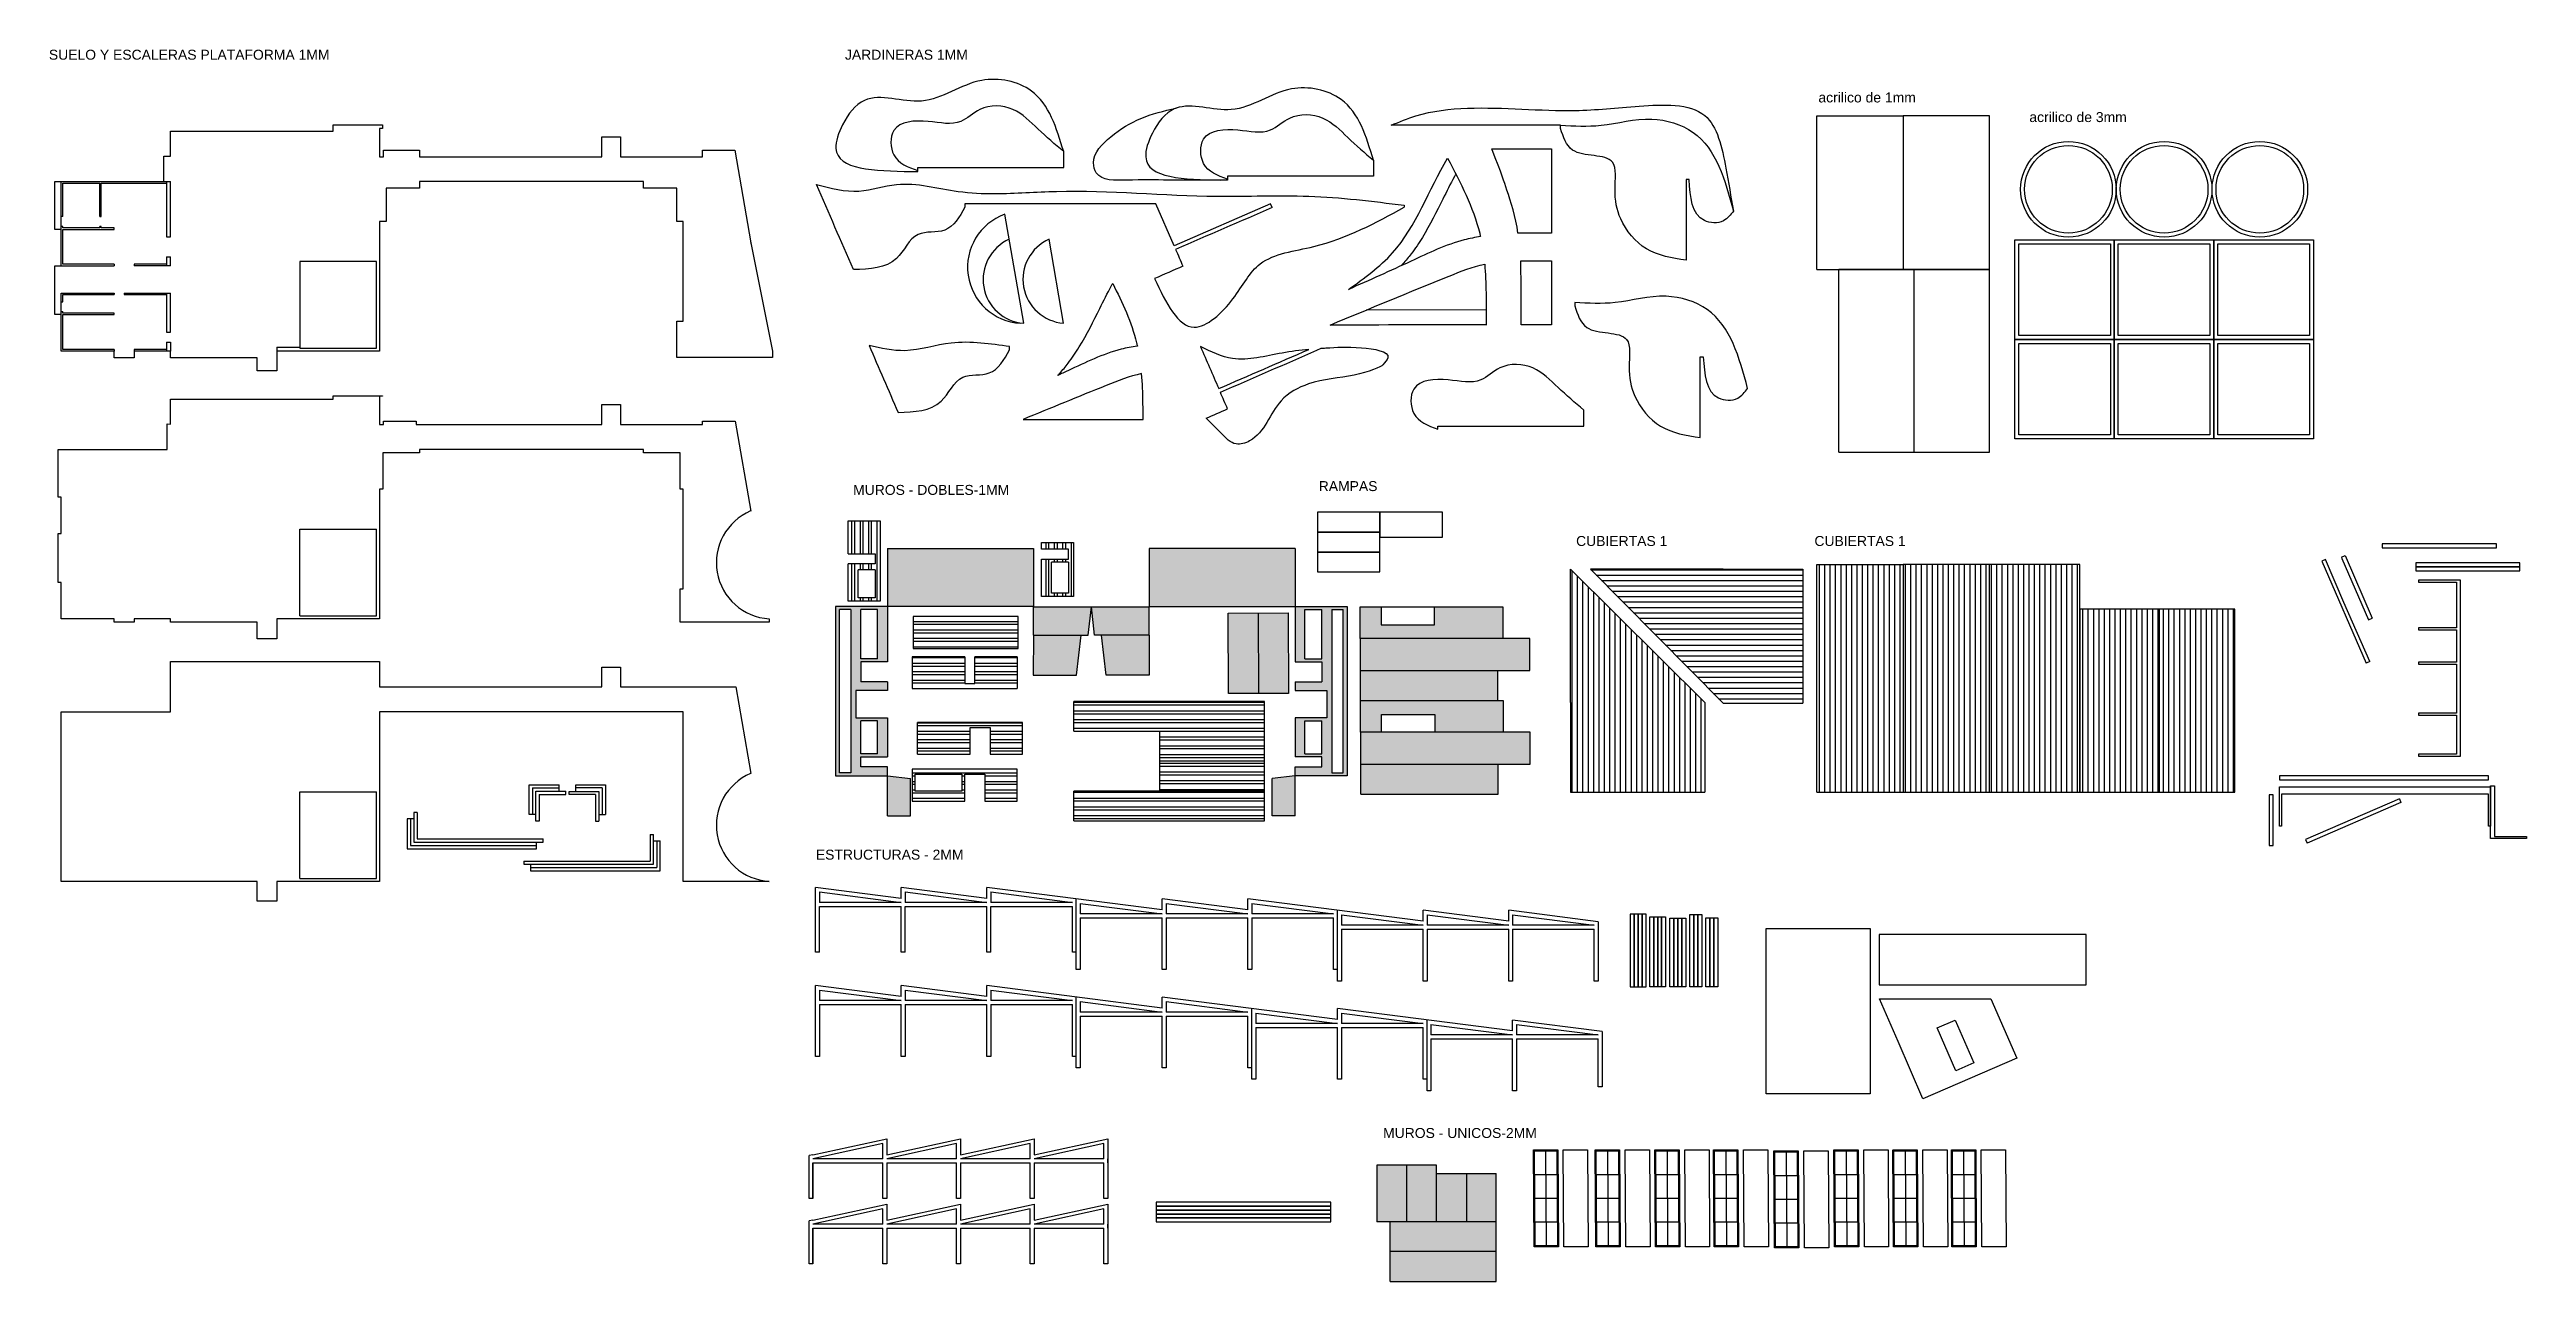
# Model space of a CAD drawing. Header units: metres. Extents: x -48 to 2360, y -1392 to 453.
# Drawn here: x 2111.4 to 2360.1, y -887.7 to -764 of the extents above; entities that cross this region are included whole.
import ezdxf

# ---------------------------------------------------------------- set-up
doc = ezdxf.new("R2010")
doc.units = ezdxf.units.M
doc.layers.get('0').update_dxf_attribs({"color": 200})
doc.layers.add('CORTE_LASER', color=151, linetype='Continuous')
doc.layers.add('TRAZO_LASER', color=91, linetype='Continuous')
doc.styles.add('TITULOS', font='helvc-ms.shx', dxfattribs={"height": 0.26})
pattern_1 = [(90, (0, 17.1205), (-0.53975, 0), [])]

msp = doc.modelspace()

# ---------------------------------------------------------------- texts
at = {"transparency": 33554687, "style": 'TITULOS'}
for s, p in [('SUELO Y ESCALERAS PLATAFORMA 1MM', (2111.3, -765.06)), ('JARDINERAS 1MM', (2191.23, -765.06)), ('acrilico de 1mm', (2288.97, -769.35)), ('acrilico de 3mm', (2310.15, -771.32)), ('MUROS - DOBLES-1MM ', (2192.05, -808.74)), ('RAMPAS', (2238.8, -808.36)), ('CUBIERTAS 1', (2264.64, -813.87)), ('CUBIERTAS 1', (2288.57, -813.87)), ('ESTRUCTURAS - 2MM ', (2188.31, -845.35)), ('MUROS - UNICOS-2MM ', (2245.26, -873.29))]:
    msp.add_text(s, height=1, dxfattribs=at).set_placement(p)

# ---------------------------------------------------------------- hatches: boundary and pattern name
at = {"layer": 'TRAZO_LASER', "ltscale": 7, "transparency": 33554559}
h = msp.add_hatch(dxfattribs=at)
h.set_pattern_fill('ANSI32', color=256, scale=0.089, angle=45)
h.set_pattern_definition([(90, (3.09974, 38.1475), (-0.847725, 0), []), (90, (3.3823, 38.4301), (-0.847725, 0), [])])
h.paths.add_polyline_path([(2210.96, -818.93), (2214.16, -818.93), (2214.16, -813.52), (2210.96, -813.52), (2210.96, -814.18), (2213.66, -814.18), (2213.66, -815.18), (2210.96, -815.18)])
h.paths.add_polyline_path([(2211.96, -815.48), (2213.66, -815.48), (2213.66, -818.6), (2211.96, -818.6)], flags=16)
h.paths.add_polyline_path([(2191.55, -811.35), (2191.55, -814.65), (2194.25, -814.65), (2194.25, -815.65), (2191.55, -815.65), (2191.55, -819.4), (2194.75, -819.4), (2194.75, -811.35)])
h.paths.add_polyline_path([(2192.55, -816.28), (2194.25, -816.28), (2194.25, -819.07), (2192.55, -819.07)], flags=16)
h = msp.add_hatch(dxfattribs=at)
h.set_pattern_fill('GRAVEL', color=256, scale=0.046, angle=45)
h.set_pattern_definition([(273.0127875, (-0.64025, 1.77699), (0.8261835622, -14.0451205734), [0.15719186, -15.5620225]), (229.969741, (-0.63199, 1.620013), (9.0880191435, 10.7403863639), [0.26974617, -26.7048625]), (177.510447, (-0.80549, 1.41347), (17.3498548262, -0.8261835565), [0.1902015, -18.8299725]), (312.273689, (-0.921156, 0.88471), (-15.6974876978, 17.3498548275), [0.2456421, -24.3185612]), (337.8336542, (-0.75592, 0.70295), (-14.0451205736, 5.7832849415), [0.2408715, -23.84631156]), (42.273689, (-0.53285, 0.61207), (-17.3498548275, -15.6974876978), [0.2456421, -24.3185612]), (82.6942405, (-0.35109, 0.777305), (-2.4785506883, -19.0022219523), [0.3248491, -32.16003304]), (117.2553284, (-0.30978, 1.099517), (-12.392753445, 23.9593233321), [0.306691, -30.36241804]), (166.4295656, (-0.45023, 1.37216), (-17.3498548263, 4.1309178142), [0.246474, -24.400951]), (220.2363583, (-0.68982, 1.42999), (9.914202759, 8.26183563), [0.2813881, -13.788011]), (267.3974378, (-0.904632, 1.24823), (-0.8261835625, -19.0022219522), [0.36389584, -36.02571536]), (183.814075, (-0.09497, 1.69437), (-10.740386321, -0.8261835624), [0.1242021, -12.2960603]), (216.4692344, (-0.2189, 1.68611), (12.3927534455, 9.0880191967), [0.2362937, -23.39313394]), (270, (-0.4089, 1.54566), (0.82618356, -0.82618356), [0.1652363, -1.48713083]), (248.1985905, (-0.5659, 1.58697), (2.47855069, 5.783284942), [0.088983, -8.8092863]), (336.80141, (-0.59894, 1.50435), (-3.304734253, 1.652367126), [0.1258402, -6.1661864]), (75.963757, (-0.48328, 1.45478), (0.826183563, 4.130917816), [0.20438704, -6.60849715]), (206.565051, (-0.4337, 1.65306), (2.47855069, 0.826183563), [0.1477921, -3.54701313]), (61.3895403, (-1.07813, 1.02516), (5.783284942, 10.7403863208), [0.2070405, -20.49706027]), (115.346176, (-0.97899, 1.20692), (5.7832849416, -12.3927534473), [0.1736955, -17.1958192]), (338.1985905, (-0.59894, 1.8183), (-5.783284942, 2.47855069), [0.17796485, -8.72030445]), (28.6104597, (-0.43371, 1.7522), (-10.7403863204, -5.7832849427), [0.2070405, -20.49706027]), (24.443955, (-0.5659, 0.51293), (-5.783284942, -2.4785506894), [0.1996562, -9.7831578]), (339.7751406, (-0.38414, 0.595545), (-13.218937013, 4.9571013717), [0.1672892, -16.56165296]), (111.8014095, (0.2355, 1.00037), (-2.47855069, 5.783284942), [0.17796485, -8.72030445]), (62.3540246, (0.169406, 1.16561), (-7.4356520673, -14.0451205738), [0.19586006, -19.39009295]), (114.443955, (-0.16933, 0.59555), (2.478550689, -5.783284942), [0.0998281, -9.8829859]), (146.309932, (0.18593, 0.9508), (-4.130917816, 2.47855069), [0.0595767, -5.8981177]), (210.963757, (0.13636, 0.98385), (3.304734253, 1.652367126), [0.2408715, -4.5765651]), (231.009006, (-0.07019, 0.859924), (7.4356520678, 9.0880191949), [0.2232228, -22.09902784]), (348.690068, (-0.40892, 1.38042), (-2.47855069, 0.826183563), [0.168509, -4.0442171]), (38.1572266, (-0.243686, 1.34737), (15.697487699, 12.3927534479), [0.2941961, -29.12536417]), (105.945396, (-0.01235, 1.52913), (2.4785506893, -9.0880191946), [0.1202938, -11.90912047]), (135, (-0.0454, 1.6448), (-1.6523671, 0), [0.070104, -1.098296]), (165.256437, (-0.1115, 0.868186), (9.0880191943, -2.47855069), [0.1623188, -16.06961276]), (93.0127875, (-0.26847, 0.909495), (-0.826183562, 14.0451205734), [0.3143837, -15.4048306]), (45, (-0.285, 1.2234), (0, 1.6523671), [0.303784, -0.864616]), (10.3048465, (-0.07019, 1.43825), (14.045120572, 2.478550697), [0.1847404, -18.2892857]), (299.054604, (0.11157, 1.4713), (2.47855069, -4.130917816), [0.1701214, -8.335959]), (252.6459754, (0.19419, 1.322587), (-7.4356520699, -23.9593233305), [0.27698675, -27.42173363]), (220.4260787, (0.111573, 1.05821), (-11.5665698839, -9.9142027577), [0.29303355, -29.01028937])])
h.paths.add_polyline_path([(2210.15, -814.12), (2195.51, -814.12), (2195.51, -819.94), (2210.15, -819.94)])
h.paths.add_polyline_path([(2236.42, -814.12), (2221.79, -814.12), (2221.79, -819.94), (2236.42, -819.94)])
h.paths.add_polyline_path([(2221.79, -819.97), (2215.97, -819.97), (2216.28, -822.83), (2221.79, -822.83)])
h.paths.add_polyline_path([(2221.79, -822.83), (2217, -822.83), (2217.45, -826.83), (2221.79, -826.83)])
h.paths.add_polyline_path([(2215.97, -819.97), (2210.15, -819.97), (2210.15, -822.83), (2214.94, -822.83), (2215.65, -822.83)])
h.paths.add_polyline_path([(2214.94, -822.83), (2210.15, -822.83), (2210.14, -826.83), (2214.49, -826.83)])
h.paths.add_polyline_path([(2241.65, -819.94), (2236.42, -819.94), (2236.42, -825.49), (2239.12, -825.49), (2239.12, -827.49), (2236.42, -827.49), (2236.42, -828.39), (2239.62, -828.39), (2239.62, -831.13), (2236.42, -831.13), (2236.42, -835.04), (2239.12, -835.04), (2239.12, -836.04), (2236.42, -836.04), (2236.42, -836.94), (2241.65, -836.94)])
h.paths.add_polyline_path([(2240.12, -820.24), (2241.25, -820.24), (2241.25, -836.64), (2240.12, -836.64), (2240.12, -828.39)], flags=16)
h.paths.add_polyline_path([(2239.12, -825.19), (2237.42, -825.19), (2237.42, -820.24), (2239.12, -820.24)], flags=16)
h.paths.add_polyline_path([(2239.12, -831.43), (2239.12, -834.74), (2237.42, -834.74), (2237.42, -831.43)], flags=16)
h.paths.add_polyline_path([(2236.42, -836.94), (2234.12, -837.2), (2234.12, -840.95), (2236.42, -840.95)])
h.paths.add_polyline_path([(2195.51, -827.49), (2192.81, -827.49), (2192.81, -825.49), (2195.51, -825.49), (2195.51, -819.94), (2190.29, -819.94), (2190.29, -836.94), (2195.51, -836.94), (2195.51, -836.04), (2192.81, -836.04), (2192.81, -835.04), (2195.51, -835.04), (2195.51, -831.13), (2192.31, -831.13), (2192.31, -828.39), (2195.51, -828.39)])
h.paths.add_polyline_path([(2191.81, -828.39), (2191.81, -836.64), (2190.69, -836.64), (2190.69, -820.24), (2191.81, -820.24)], flags=16)
h.paths.add_polyline_path([(2192.81, -825.19), (2192.81, -820.24), (2194.51, -820.24), (2194.51, -825.19)], flags=16)
h.paths.add_polyline_path([(2192.81, -831.43), (2194.51, -831.43), (2194.51, -834.74), (2192.81, -834.74)], flags=16)
h.paths.add_polyline_path([(2197.81, -837.2), (2195.51, -836.94), (2195.51, -840.95), (2197.81, -840.95)])
h = msp.add_hatch(dxfattribs=at)
h.set_pattern_fill('ANSI31', color=256, scale=0.17, angle=45)
h.set_pattern_definition(pattern_1)
h.paths.add_polyline_path([(2264.09, -829.57), (2264.09, -838.57), (2277.57, -838.57), (2277.57, -829.57), (2264.09, -816.21)])
h = msp.add_hatch(dxfattribs=at)
h.set_pattern_fill('ANSI31', color=256, scale=0.17, angle=135)
h.set_pattern_definition([(180, (0, 17.1205), (-6e-17, -0.53975), [])])
h.paths.add_polyline_path([(2279.39, -829.65), (2287.39, -829.65), (2287.39, -816.21), (2279.39, -816.21), (2266.09, -816.21)])
h = msp.add_hatch(dxfattribs=at)
h.set_pattern_fill('ANSI31', color=256, scale=0.17, angle=45)
h.set_pattern_definition(pattern_1)
h.paths.add_polyline_path([(2297.49, -815.74), (2288.82, -815.74), (2288.82, -838.57), (2297.49, -838.57)])
h.paths.add_polyline_path([(2306.16, -815.74), (2297.49, -815.74), (2297.49, -838.57), (2306.16, -838.57)])
h.paths.add_polyline_path([(2315.23, -815.74), (2306.16, -815.74), (2306.16, -838.57), (2315.23, -838.57)])
h = msp.add_hatch(dxfattribs=at)
h.set_pattern_fill('GRAVEL', color=256, scale=0.056)
h.paths.add_polyline_path([(2257.29, -819.97), (2250.42, -819.97), (2250.42, -821.77), (2245.06, -821.77), (2245.06, -819.97), (2242.96, -819.97), (2242.96, -823.17), (2257.29, -823.17)])
h.paths.add_polyline_path([(2260, -823.17), (2243, -823.17), (2243, -826.37), (2260, -826.37)])
h.paths.add_polyline_path([(2256.79, -826.37), (2243, -826.37), (2243, -829.37), (2256.79, -829.37)])
h.paths.add_polyline_path([(2257.33, -829.37), (2243, -829.37), (2243, -832.57), (2245.1, -832.57), (2245.1, -830.77), (2250.46, -830.77), (2250.46, -832.57), (2257.33, -832.57)])
h.paths.add_polyline_path([(2260.04, -832.57), (2243.04, -832.57), (2243.04, -835.77), (2260.04, -835.77)])
h.paths.add_polyline_path([(2256.83, -835.77), (2243.04, -835.77), (2243.04, -838.77), (2256.83, -838.77)])
h.paths.add_polyline_path([(2235.72, -820.57), (2232.72, -820.58), (2232.75, -828.68), (2235.75, -828.66)])
h.paths.add_polyline_path([(2232.72, -820.58), (2229.72, -820.6), (2229.75, -828.69), (2232.75, -828.68)])
h = msp.add_hatch(dxfattribs=at)
h.set_pattern_fill('ANSI31', color=256, scale=0.17, angle=45)
h.set_pattern_definition(pattern_1)
h.paths.add_polyline_path([(2323.21, -820.22), (2315.23, -820.22), (2315.23, -838.57), (2323.21, -838.57)])
h.paths.add_polyline_path([(2330.78, -820.22), (2323.21, -820.22), (2323.21, -838.57), (2330.78, -838.57)])
h = msp.add_hatch(dxfattribs=at)
h.set_pattern_fill('ANSI32', color=256, scale=0.089, angle=135)
h.set_pattern_definition([(180, (6.0685, 25.1526), (-1e-16, -0.847725), []), (180, (5.78594, 25.4352), (-1e-16, -0.847725), [])])
h.paths.add_polyline_path([(2208.63, -824.15), (2208.63, -820.95), (2198.08, -820.95), (2198.08, -824.15)])
h.paths.add_polyline_path([(2198.51, -831.58), (2198.51, -834.78), (2203.81, -834.78), (2203.81, -832.08), (2205.81, -832.08), (2205.81, -834.78), (2209.06, -834.78), (2209.06, -833.45), (2209.06, -831.58)])
h = msp.add_hatch(dxfattribs=at)
h.set_pattern_fill('ANSI32', color=256, scale=0.089, angle=135)
h.set_pattern_definition([(180, (-12.9358, 22.6547), (-1e-16, -0.847725), []), (180, (-13.2183, 22.93726), (-1e-16, -0.847725), [])])
h.paths.add_polyline_path([(2208.53, -828.18), (2208.53, -824.98), (2204.28, -824.98), (2204.28, -827.68), (2203.28, -827.68), (2203.28, -824.98), (2197.98, -824.98), (2197.98, -828.18)])
h.paths.add_polyline_path([(2197.98, -836.28), (2197.98, -839.48), (2203.28, -839.48), (2203.28, -836.78), (2205.28, -836.78), (2205.28, -839.48), (2208.53, -839.48), (2208.53, -836.28)])
h.paths.add_polyline_path([(2202.98, -838.48), (2198.28, -838.48), (2198.28, -836.78), (2202.98, -836.78)], flags=16)
h = msp.add_hatch(dxfattribs=at)
h.set_pattern_fill('ANSI32', color=256, scale=0.092, angle=135)
h.set_pattern_definition([(180, (-24.1462, -13.9918), (-1e-16, -0.8763), []), (180, (-24.4383, -13.6997), (-1e-16, -0.8763), [])])
h.paths.add_polyline_path([(2233.37, -829.47), (2214.2, -829.47), (2214.2, -832.47), (2233.37, -832.47)])
h.paths.add_polyline_path([(2233.37, -832.47), (2222.8, -832.47), (2222.8, -835.47), (2233.37, -835.47)])
h.paths.add_polyline_path([(2233.37, -835.47), (2222.8, -835.47), (2222.8, -838.47), (2233.37, -838.47)])
h.paths.add_polyline_path([(2233.37, -838.47), (2222.8, -838.47), (2214.2, -838.47), (2214.2, -841.47), (2233.37, -841.47)])
h = msp.add_hatch(dxfattribs=at)
h.set_pattern_fill('GRAVEL', color=256, scale=0.046, angle=45)
h.set_pattern_definition([(273.0127875, (49.23351, -60.100556), (0.826183562, -14.0451205734), [0.15719186, -15.5620225]), (229.969741, (49.241773, -60.25753), (9.0880191435, 10.7403863639), [0.26974617, -26.7048625]), (177.510447, (49.068275, -60.464076), (17.3498548262, -0.8261835565), [0.1902015, -18.8299725]), (312.273689, (48.95261, -60.992834), (-15.6974876978, 17.3498548275), [0.2456421, -24.3185612]), (337.8336542, (49.117846, -61.174594), (-14.0451205736, 5.7832849415), [0.2408715, -23.84631156]), (42.273689, (49.340915, -61.265474), (-17.3498548275, -15.6974876978), [0.2456421, -24.3185612]), (82.6942405, (49.522676, -61.100238), (-2.4785506883, -19.0022219523), [0.3248491, -32.16003304]), (117.2553284, (49.563985, -60.778026), (-12.392753445, 23.9593233321), [0.306691, -30.36241804]), (166.4295656, (49.423534, -60.505386), (-17.3498548263, 4.1309178142), [0.246474, -24.400951]), (220.2363583, (49.18394, -60.44755), (9.914202759, 8.26183563), [0.2813881, -13.788011]), (267.3974378, (48.969133, -60.629313), (-0.8261835625, -19.0022219522), [0.36389584, -36.02571536]), (183.814075, (49.77879, -60.18317), (-10.740386321, -0.8261835624), [0.1242021, -12.2960603]), (216.4692344, (49.654865, -60.191436), (12.3927534455, 9.0880191967), [0.2362937, -23.39313394]), (270, (49.46484, -60.3319), (0.82618356, -0.82618356), [0.1652363, -1.48713083]), (248.1985905, (49.30787, -60.29058), (2.47855069, 5.783284942), [0.088983, -8.8092863]), (336.80141, (49.27482, -60.3732), (-3.304734253, 1.652367126), [0.1258402, -6.1661864]), (75.963757, (49.39049, -60.42277), (0.826183563, 4.130917816), [0.20438704, -6.60849715]), (206.565051, (49.44006, -60.2245), (2.47855069, 0.826183563), [0.1477921, -3.54701313]), (61.3895403, (48.795634, -60.85238), (5.783284942, 10.7403863208), [0.2070405, -20.49706027]), (115.346176, (48.894776, -60.67062), (5.7832849416, -12.3927534473), [0.1736955, -17.1958192]), (338.1985905, (49.27482, -60.05925), (-5.783284942, 2.47855069), [0.17796485, -8.72030445]), (28.6104597, (49.44006, -60.12534), (-10.7403863204, -5.7832849427), [0.2070405, -20.49706027]), (24.443955, (49.30787, -61.36462), (-5.783284942, -2.4785506894), [0.1996562, -9.7831578]), (339.7751406, (49.48963, -61.282), (-13.218937013, 4.9571013717), [0.1672892, -16.56165296]), (111.8014095, (50.10927, -60.87717), (-2.47855069, 5.783284942), [0.17796485, -8.72030445]), (62.3540246, (50.04317, -60.71193), (-7.4356520673, -14.0451205738), [0.19586006, -19.39009295]), (114.443955, (49.70444, -61.282), (2.478550689, -5.783284942), [0.0998281, -9.8829859]), (146.309932, (50.0597, -60.92674), (-4.130917816, 2.47855069), [0.0595767, -5.8981177]), (210.963757, (50.01012, -60.8937), (3.304734253, 1.652367126), [0.2408715, -4.5765651]), (231.009006, (49.80358, -61.01762), (7.4356520678, 9.0880191949), [0.2232228, -22.09902784]), (348.690068, (49.46484, -60.49712), (-2.47855069, 0.826183563), [0.168509, -4.0442171]), (38.1572266, (49.63008, -60.53017), (15.697487699, 12.3927534479), [0.2941961, -29.12536417]), (105.945396, (49.86141, -60.34841), (2.478550689, -9.0880191946), [0.1202938, -11.90912047]), (135, (49.8284, -60.2327), (-1.6523671, 0), [0.070104, -1.098296]), (165.256437, (49.76227, -61.00936), (9.0880191943, -2.47855069), [0.1623188, -16.06961276]), (93.0127875, (49.60529, -60.96805), (-0.826183562, 14.0451205734), [0.3143837, -15.4048306]), (45, (49.5888, -60.6541), (0, 1.6523671), [0.303784, -0.864616]), (10.3048465, (49.80358, -60.43929), (14.045120572, 2.478550697), [0.1847404, -18.2892857]), (299.054604, (49.98534, -60.40624), (2.47855069, -4.130917816), [0.1701214, -8.335959]), (252.6459754, (50.067957, -60.554957), (-7.4356520699, -23.9593233305), [0.27698675, -27.42173363]), (220.4260787, (49.98534, -60.819335), (-11.5665698839, -9.9142027577), [0.29303355, -29.01028937])])
h.paths.add_polyline_path([(2247.62, -876.02), (2244.62, -876.02), (2244.62, -881.69), (2247.62, -881.69)])
h.paths.add_polyline_path([(2250.62, -876.02), (2247.62, -876.02), (2247.62, -881.69), (2250.62, -881.69)])
h.paths.add_polyline_path([(2253.62, -876.87), (2250.62, -876.87), (2250.62, -881.69), (2253.62, -881.69)])
h.paths.add_polyline_path([(2256.62, -876.87), (2253.62, -876.87), (2253.62, -881.69), (2256.62, -881.69)])
h.paths.add_polyline_path([(2256.62, -881.69), (2245.96, -881.69), (2245.96, -884.69), (2256.62, -884.69)])
h.paths.add_polyline_path([(2256.62, -884.69), (2245.96, -884.69), (2245.96, -887.69), (2256.62, -887.69)])

# ---------------------------------------------------------------- linework, layer by layer
at = {"layer": 'CORTE_LASER', "ltscale": 7, "transparency": 33554687}
for p, q in [((2209.18, -791.51), (2207.28, -780.58)), ((2136.5, -785.3), (2136.5, -794)), ((2195.51, -814.12), (2195.51, -825.49)), ((2236.42, -814.12), (2236.42, -825.49)), ((2339.87, -815.23), (2339.51, -815.39)), ((2339.51, -815.39), (2343.95, -825.63)), ((2341.74, -819.53), (2339.87, -815.23)), ((2341.48, -815), (2341.85, -814.84)), ((2341.48, -815), (2341.53, -815.12)), ((2341.53, -815.12), (2344.2, -821.27)), ((2341.85, -814.84), (2344.57, -821.11)), ((2357.05, -813.66), (2345.56, -813.66)), ((2345.56, -813.66), (2345.56, -814.06)), ((2345.56, -814.06), (2357.05, -814.06)), ((2345.87, -814.06), (2357.05, -814.06)), ((2357.05, -814.06), (2357.05, -813.66)), ((2191.81, -820.24), (2191.81, -836.64)), ((2229.72, -820.6), (2235.72, -820.57)), ((2240.12, -820.24), (2240.12, -836.64)), ((2344.32, -825.47), (2341.74, -819.53)), ((2260, -823.17), (2242.96, -823.17)), ((2243, -832.57), (2243, -823.17)), ((2344.32, -825.47), (2343.95, -825.63)), ((2222.8, -832.47), (2222.8, -838.47)), ((2260.04, -832.57), (2243, -832.57)), ((2198.28, -838.48), (2198.28, -836.78)), ((2198.28, -836.78), (2202.98, -836.78)), ((2202.98, -836.78), (2202.98, -838.48)), ((2202.98, -838.48), (2198.28, -838.48)), ((2347.3, -839.26), (2337.88, -843.34)), ((2347.46, -839.62), (2338.04, -843.71)), ((2347.3, -839.26), (2347.46, -839.62)), ((2223.07, -850.39), (2205.46, -848.14)), ((2249.27, -851.54), (2231.67, -849.29)), ((2266.87, -851.59), (2257.87, -850.44)), ((2223.07, -860.25), (2205.46, -858)), ((2240.67, -861.4), (2223.07, -859.15)), ((2258.27, -862.55), (2240.67, -860.3)), ((2267.27, -862.61), (2258.27, -861.45)), ((2256.62, -881.69), (2244.62, -881.69))]:
    msp.add_line(p, q, dxfattribs=at)
at = {"layer": 'CORTE_LASER', "transparency": 33554687}
for p, q in [((2148.27, -840.61), (2148.27, -843.28)), ((2171.67, -842.82), (2171.67, -845.49)), ((2171.67, -842.82), (2172, -842.82)), ((2172, -843.48), (2172.66, -843.48))]:
    msp.add_line(p, q, dxfattribs=at)
at = {"layer": 'CORTE_LASER', "ltscale": 7, "transparency": 33554687}
for points in [[(2288.82, -786.11), (2288.82, -770.69), (2297.49, -770.69), (2297.49, -786.11)], [(2306.16, -786.11), (2306.16, -770.69), (2297.49, -770.69)], [(2122.84, -777.3), (2122.84, -774.75), (2123.5, -774.75), (2123.5, -772.25), (2139.84, -772.25), (2139.84, -771.59), (2144.8, -771.59), (2144.8, -771.95), (2144.5, -771.95), (2144.5, -774.8), (2144.9, -774.8), (2144.9, -774.13), (2148.5, -774.13), (2148.5, -774.8), (2166.83, -774.8), (2166.83, -772.8), (2168.68, -772.8), (2168.68, -774.8), (2176.93, -774.8), (2176.93, -774.14), (2180.16, -774.14), (2181.77, -783.44), (2181.78, -783.48), (2181.77, -783.44), (2183.96, -794.3), (2183.96, -794.96), (2174.34, -794.96), (2174.34, -791.3), (2175, -791.3), (2175, -781.3), (2174.34, -781.3), (2174.34, -777.97), (2171, -777.97), (2171, -777.3), (2148.5, -777.3), (2148.5, -777.97), (2145.17, -777.97), (2145.17, -781.3), (2144.5, -781.3), (2144.5, -794.3), (2134.2, -794.3)], [(2112.55, -782.1), (2111.89, -782.1), (2111.89, -777.3), (2122.84, -777.3)], [(2112.55, -785.75), (2112.55, -777.3)], [(2234.13, -779.9), (2233.97, -779.53), (2224.27, -783.74), (2222.44, -779.52), (2209.36, -779.52)], [(2247.38, -779.67), (2247.38, -779.87)], [(2112.55, -790.65), (2111.89, -790.65), (2111.89, -785.75), (2112.55, -785.75)], [(2136.5, -794), (2144.2, -794), (2144.2, -785.3), (2136.5, -785.3)], [(2288.82, -786.11), (2306.16, -786.11)], [(2291.02, -804.46), (2298.59, -804.46), (2298.59, -786.11), (2291.02, -786.11)], [(2291.02, -804.46), (2291.02, -786.11)], [(2298.59, -804.46), (2306.16, -804.46), (2306.16, -786.11), (2298.59, -786.11)], [(2117.85, -794.3), (2112.55, -794.3), (2112.55, -790.65)], [(2119.85, -794.3), (2119.85, -794.98), (2117.85, -794.98), (2117.85, -794.3)], [(2123.5, -794.3), (2119.85, -794.3)], [(2134.2, -794.3), (2134.2, -796.3), (2132.2, -796.3), (2132.2, -794.97), (2123.5, -794.97), (2123.5, -794.3)], [(2238.61, -794.23), (2239.06, -794.03)], [(2119.85, -821.51), (2117.85, -821.51), (2117.85, -821.18), (2112.55, -821.18), (2112.55, -817.53), (2112.22, -817.53), (2112.22, -812.63), (2112.55, -812.63), (2112.55, -808.98), (2112.22, -808.98), (2112.22, -804.18), (2123.17, -804.18), (2123.17, -801.62), (2123.5, -801.65), (2123.5, -799.12), (2139.84, -799.12), (2139.84, -798.79), (2144.8, -798.79), (2144.8, -798.82), (2144.5, -798.82), (2144.5, -801.67), (2144.9, -801.67), (2144.9, -801.34), (2148.17, -801.34), (2148.17, -801.67), (2166.83, -801.67), (2166.83, -799.67), (2168.68, -799.67), (2168.68, -801.67), (2176.93, -801.67), (2176.93, -801.34), (2180.22, -801.34), (2181.77, -810.36)], [(2183.62, -821.18), (2183.62, -821.51), (2174.67, -821.51), (2174.67, -818.18), (2175, -818.18), (2175, -808.18), (2174.67, -808.18), (2174.67, -804.51), (2171, -804.51), (2171, -804.18), (2148.5, -804.18), (2148.5, -804.51), (2144.84, -804.51), (2144.84, -808.18), (2144.5, -808.18), (2144.5, -821.18), (2134.2, -821.18), (2134.2, -823.18), (2132.2, -823.18), (2132.2, -821.51), (2123.5, -821.51), (2123.5, -821.18), (2119.85, -821.18), (2119.85, -821.51)], [(2238.67, -812.48), (2244.95, -812.48), (2244.95, -810.48), (2238.67, -810.48), (2238.67, -812.48)], [(2244.95, -812.98), (2251.23, -812.98), (2251.23, -810.48), (2244.95, -810.48), (2244.95, -812.98)], [(2136.5, -820.88), (2136.5, -812.18), (2144.2, -812.18)], [(2144.2, -820.88), (2144.2, -812.18)], [(2191.55, -811.35), (2194.75, -811.35), (2194.75, -819.4), (2191.55, -819.4), (2191.55, -815.65)], [(2191.55, -814.65), (2191.55, -811.35)], [(2238.67, -814.48), (2244.95, -814.48), (2244.95, -812.48), (2238.67, -812.48), (2238.67, -814.48)], [(2191.55, -814.65), (2194.25, -814.65), (2194.25, -815.65), (2191.55, -815.65)], [(2195.51, -814.12), (2210.15, -814.12), (2210.15, -819.94)], [(2210.96, -813.52), (2214.16, -813.52), (2214.16, -818.93)], [(2214.16, -818.93), (2210.96, -818.93), (2210.96, -815.18), (2213.66, -815.18), (2213.66, -814.18), (2210.96, -814.18), (2210.96, -813.52)], [(2213.66, -818.6), (2211.96, -818.6), (2211.96, -815.48)], [(2213.66, -815.48), (2211.96, -815.48)], [(2213.66, -815.48), (2213.66, -818.6)], [(2236.42, -814.12), (2221.79, -814.12), (2221.79, -819.94), (2241.65, -819.94)], [(2238.67, -816.48), (2244.95, -816.48), (2244.95, -814.48), (2238.67, -814.48), (2238.67, -816.48)], [(2348.95, -815.57), (2348.95, -815.97), (2359.4, -815.97), (2359.4, -815.57), (2348.95, -815.57)], [(2194.25, -819.07), (2192.55, -819.07), (2192.55, -816.28)], [(2194.25, -816.28), (2192.55, -816.28)], [(2194.25, -816.28), (2194.25, -819.07)], [(2264.09, -829.57), (2264.09, -816.21), (2277.57, -829.57)], [(2279.39, -816.21), (2266.09, -816.21), (2279.39, -829.65), (2287.39, -829.65)], [(2279.39, -816.21), (2287.39, -816.21)], [(2287.39, -816.21), (2287.39, -829.65)], [(2288.82, -838.57), (2288.82, -815.74), (2297.49, -815.74), (2297.49, -838.57)], [(2297.49, -838.57), (2306.16, -838.57), (2306.16, -815.74), (2297.49, -815.74)], [(2306.16, -838.57), (2315.23, -838.57), (2315.23, -815.74), (2306.16, -815.74)], [(2348.95, -815.97), (2348.95, -816.37), (2359.4, -816.37), (2359.4, -815.97), (2348.95, -815.97)], [(2210.15, -819.94), (2190.29, -819.94), (2190.29, -836.94), (2195.51, -836.94)], [(2191.81, -820.24), (2190.69, -820.24)], [(2190.69, -836.64), (2190.69, -820.24)], [(2192.81, -825.19), (2192.81, -820.24)], [(2194.51, -820.24), (2192.81, -820.24)], [(2194.51, -825.19), (2194.51, -820.24)], [(2210.15, -819.97), (2221.79, -819.97)], [(2210.15, -822.83), (2215.65, -822.83), (2215.97, -819.97)], [(2210.15, -822.83), (2210.15, -819.97)], [(2221.79, -822.83), (2216.28, -822.83), (2215.97, -819.97)], [(2221.79, -822.83), (2221.79, -819.97)], [(2235.75, -828.66), (2229.75, -828.69), (2229.72, -820.6)], [(2232.72, -820.58), (2232.75, -828.68)], [(2235.72, -820.57), (2235.75, -828.66)], [(2241.65, -819.94), (2241.65, -836.94), (2236.42, -836.94)], [(2237.42, -820.24), (2239.12, -820.24)], [(2237.42, -825.19), (2237.42, -820.24)], [(2239.12, -825.19), (2239.12, -820.24)], [(2240.12, -820.24), (2241.25, -820.24)], [(2241.25, -836.64), (2241.25, -820.24)], [(2242.96, -823.17), (2242.96, -819.97), (2257.29, -819.97), (2257.29, -823.17)], [(2245.06, -819.97), (2245.06, -821.77), (2250.42, -821.77), (2250.42, -819.97)], [(2323.21, -838.57), (2323.21, -820.22), (2315.23, -820.22), (2315.23, -838.57)], [(2323.21, -838.57), (2330.78, -838.57), (2330.78, -820.22), (2323.21, -820.22)], [(2136.5, -820.88), (2144.2, -820.88)], [(2208.63, -824.15), (2208.63, -820.95), (2198.08, -820.95), (2198.08, -824.15), (2208.63, -824.15)], [(2210.14, -826.83), (2214.49, -826.83), (2214.94, -822.83)], [(2210.15, -822.83), (2210.14, -826.83)], [(2221.79, -826.83), (2217.45, -826.83), (2217, -822.83)], [(2221.79, -822.83), (2221.79, -826.83)], [(2243, -826.37), (2260, -826.37), (2260, -823.17)], [(2344.2, -821.27), (2344.57, -821.11)], [(2112.55, -835.33), (2112.55, -830.53), (2123.5, -830.53), (2123.5, -825.47), (2144.5, -825.47), (2144.5, -828.02), (2166.83, -828.02), (2166.83, -826.02), (2168.68, -826.02), (2168.68, -828.02), (2180.28, -828.02), (2181.77, -836.71)], [(2194.51, -825.19), (2192.81, -825.19)], [(2195.51, -825.49), (2192.81, -825.49), (2192.81, -827.49)], [(2203.28, -824.98), (2197.98, -824.98), (2197.98, -828.18), (2208.53, -828.18)], [(2203.28, -824.98), (2203.28, -827.68), (2204.28, -827.68), (2204.28, -824.98)], [(2208.53, -824.98), (2204.28, -824.98)], [(2208.53, -824.98), (2208.53, -828.18)], [(2236.42, -825.49), (2239.12, -825.49), (2239.12, -827.49)], [(2237.42, -825.19), (2239.12, -825.19)], [(2195.51, -827.49), (2192.81, -827.49)], [(2195.51, -827.49), (2195.51, -828.39)], [(2236.42, -827.49), (2236.42, -828.39)], [(2236.42, -827.49), (2239.12, -827.49)], [(2256.79, -829.37), (2256.79, -826.37)], [(2183.62, -847.53), (2175, -847.53), (2175, -830.53), (2144.5, -830.53), (2144.5, -847.53), (2134.2, -847.53), (2134.2, -849.53), (2132.2, -849.53), (2132.2, -847.53), (2112.55, -847.53), (2112.55, -835.33)], [(2195.51, -828.39), (2192.31, -828.39), (2192.31, -831.13), (2195.51, -831.13)], [(2214.2, -832.47), (2214.2, -829.47)], [(2233.37, -829.47), (2214.2, -829.47)], [(2214.2, -841.47), (2233.37, -841.47), (2233.37, -829.47)], [(2236.42, -828.39), (2239.62, -828.39), (2239.62, -831.13), (2236.42, -831.13)], [(2243, -829.37), (2257.33, -829.37), (2257.33, -832.57)], [(2264.09, -829.57), (2264.09, -838.57)], [(2277.57, -829.57), (2277.57, -838.57)], [(2192.81, -834.74), (2192.81, -831.43)], [(2194.51, -831.43), (2192.81, -831.43)], [(2194.51, -834.74), (2194.51, -831.43)], [(2195.51, -831.13), (2195.51, -835.04)], [(2198.51, -834.78), (2198.51, -831.58)], [(2209.06, -831.58), (2198.51, -831.58)], [(2203.81, -834.78), (2203.81, -832.08), (2205.81, -832.08), (2205.81, -834.78)], [(2209.06, -834.78), (2209.06, -833.45), (2209.06, -831.58)], [(2214.2, -832.47), (2233.37, -832.47)], [(2236.42, -831.13), (2236.42, -835.04)], [(2237.42, -831.43), (2239.12, -831.43)], [(2237.42, -834.74), (2237.42, -831.43)], [(2239.12, -834.74), (2239.12, -831.43)], [(2243.04, -835.77), (2260.04, -835.77), (2260.04, -832.57)], [(2243.04, -838.77), (2243.04, -832.57)], [(2245.1, -832.57), (2245.1, -830.77), (2250.46, -830.77), (2250.46, -832.57)], [(2194.51, -834.74), (2192.81, -834.74)], [(2195.51, -836.04), (2192.81, -836.04), (2192.81, -835.04), (2195.51, -835.04)], [(2198.51, -834.78), (2203.81, -834.78)], [(2205.81, -834.78), (2209.06, -834.78)], [(2233.37, -835.47), (2222.8, -835.47)], [(2236.42, -836.04), (2239.12, -836.04), (2239.12, -835.04), (2236.42, -835.04)], [(2237.42, -834.74), (2239.12, -834.74)], [(2159.53, -840.83), (2159.53, -837.83), (2162.53, -837.83)], [(2164.2, -837.83), (2167.2, -837.83), (2167.2, -840.83)], [(2191.81, -836.64), (2190.69, -836.64)], [(2195.51, -840.95), (2195.51, -836.04)], [(2195.51, -836.94), (2197.81, -837.2)], [(2197.81, -840.95), (2197.81, -837.2)], [(2205.28, -839.48), (2208.53, -839.48), (2208.53, -836.28), (2197.98, -836.28), (2197.98, -839.48)], [(2203.28, -839.48), (2203.28, -836.78), (2205.28, -836.78), (2205.28, -839.48)], [(2236.42, -836.94), (2234.12, -837.2)], [(2234.12, -840.95), (2234.12, -837.2)], [(2236.42, -840.95), (2236.42, -836.04)], [(2240.12, -836.64), (2241.25, -836.64)], [(2243.04, -838.77), (2256.83, -838.77), (2256.83, -835.77)], [(2349.59, -837.35), (2356.26, -837.35), (2356.26, -836.95), (2335.26, -836.95), (2335.26, -837.35), (2349.59, -837.35)], [(2335.26, -841.85), (2335.26, -838.45), (2335.26, -838.05), (2356.26, -838.05), (2356.46, -838.05), (2356.46, -841.98), (2356.26, -841.98), (2356.26, -838.78), (2335.46, -838.78)], [(2360.06, -843.23), (2356.86, -843.23), (2356.46, -843.23), (2356.46, -837.95)], [(2356.46, -837.95), (2356.86, -837.95)], [(2356.86, -837.95), (2356.86, -843.03), (2360.06, -843.03), (2360.06, -843.23)], [(2136.5, -847.23), (2136.5, -838.53), (2144.2, -838.53)], [(2144.2, -847.23), (2144.2, -838.53)], [(2160.2, -841.49), (2160.2, -838.49), (2163.2, -838.49)], [(2163.53, -838.5), (2166.53, -838.5), (2166.53, -841.5)], [(2197.98, -839.48), (2203.28, -839.48)], [(2233.37, -838.47), (2214.2, -838.47)], [(2214.2, -841.47), (2214.2, -838.47)], [(2264.09, -838.57), (2277.57, -838.57)], [(2288.82, -838.57), (2297.49, -838.57)], [(2315.23, -838.57), (2323.21, -838.57)], [(2335.46, -838.78), (2335.46, -841.98), (2335.26, -841.98), (2335.26, -841.85)], [(2147.27, -841.27), (2147.27, -844.27), (2160.27, -844.27), (2160.27, -843.61)], [(2147.94, -840.61), (2147.94, -843.61), (2160.94, -843.61), (2160.94, -843.28)], [(2159, -845.49), (2159, -845.82), (2172, -845.82), (2172, -842.82)], [(2195.51, -840.95), (2197.81, -840.95)], [(2236.42, -840.95), (2234.12, -840.95)], [(2159.66, -845.82), (2159.66, -846.48), (2172.66, -846.48), (2172.66, -843.48)], [(2337.88, -843.34), (2338.04, -843.71)], [(2136.5, -847.23), (2144.2, -847.23)], [(2188.26, -854.64), (2188.26, -848.14)], [(2196.86, -849.24), (2188.26, -848.14)], [(2188.66, -848.59), (2188.66, -849.64)], [(2188.66, -848.59), (2196.86, -849.64)], [(2196.86, -849.64), (2188.66, -849.64)], [(2188.66, -854.64), (2188.66, -850.04), (2196.86, -850.04)], [(2205.47, -849.24), (2196.86, -848.14)], [(2196.86, -849.24), (2196.86, -848.14)], [(2196.86, -854.64), (2196.86, -850.04)], [(2197.26, -848.59), (2205.47, -849.64)], [(2197.26, -848.59), (2197.26, -849.64)], [(2205.47, -849.64), (2197.26, -849.64)], [(2197.26, -854.64), (2197.26, -850.04), (2205.47, -850.04)], [(2205.46, -849.24), (2205.46, -848.14)], [(2205.46, -849.64), (2205.46, -849.64)], [(2205.46, -854.64), (2205.46, -850.04)], [(2205.86, -848.59), (2214.06, -849.64)], [(2205.86, -848.59), (2205.86, -849.64)], [(2214.06, -849.64), (2205.86, -849.64)], [(2205.86, -854.64), (2205.86, -850.04), (2214.06, -850.04)], [(2214.06, -849.64), (2214.06, -849.64)], [(2214.06, -854.64), (2214.06, -850.04)], [(2214.86, -851.19), (2214.86, -856.39), (2214.46, -856.39), (2214.46, -849.29)], [(2214.86, -849.74), (2223.07, -850.79)], [(2214.86, -849.74), (2214.86, -850.79)], [(2231.67, -850.39), (2223.07, -849.29)], [(2223.07, -850.39), (2223.07, -849.29)], [(2223.47, -849.74), (2231.67, -850.79)], [(2223.47, -849.74), (2223.47, -850.79)], [(2231.67, -850.39), (2231.67, -849.29)], [(2232.07, -849.74), (2240.27, -850.79)], [(2232.07, -849.74), (2232.07, -850.79)], [(2241.07, -852.34), (2241.07, -857.54), (2240.67, -857.54), (2240.67, -850.44)], [(2257.87, -851.54), (2249.27, -850.44)], [(2249.27, -851.54), (2249.27, -850.44)], [(2257.87, -851.54), (2257.87, -850.44)], [(2223.07, -850.79), (2214.86, -850.79)], [(2214.86, -851.19), (2223.07, -851.19)], [(2223.47, -851.19), (2223.47, -856.39), (2223.07, -856.39), (2223.07, -851.19)], [(2231.67, -850.79), (2223.47, -850.79)], [(2223.47, -851.19), (2231.67, -851.19)], [(2231.67, -850.79), (2231.67, -850.79)], [(2232.07, -851.19), (2232.07, -856.39), (2231.67, -856.39), (2231.67, -851.19)], [(2240.27, -850.79), (2232.07, -850.79)], [(2232.07, -851.19), (2240.27, -851.19)], [(2240.27, -850.79), (2240.27, -850.79)], [(2240.67, -856.39), (2240.27, -856.39), (2240.27, -851.19)], [(2241.07, -850.89), (2249.27, -851.94)], [(2241.07, -850.89), (2241.07, -851.94)], [(2249.27, -851.94), (2241.07, -851.94)], [(2241.07, -852.34), (2249.27, -852.34)], [(2249.67, -852.34), (2249.67, -857.54), (2249.27, -857.54), (2249.27, -852.34)], [(2249.67, -850.89), (2257.87, -851.94)], [(2249.67, -850.89), (2249.67, -851.94)], [(2257.87, -851.94), (2249.67, -851.94)], [(2249.67, -852.34), (2257.87, -852.34)], [(2257.87, -851.94), (2257.87, -851.94)], [(2258.27, -852.34), (2258.27, -857.54), (2257.87, -857.54), (2257.87, -852.34)], [(2258.27, -850.89), (2266.47, -851.94)], [(2258.27, -850.89), (2258.27, -851.94)], [(2266.47, -851.94), (2258.27, -851.94)], [(2258.27, -852.34), (2266.47, -852.34)], [(2266.87, -851.59), (2266.87, -857.54), (2266.47, -857.54), (2266.47, -852.34)], [(2266.47, -851.94), (2266.47, -851.94)], [(2270.06, -850.83), (2270.06, -858.13), (2270.46, -858.13), (2270.46, -850.83), (2270.06, -850.83)], [(2270.46, -850.83), (2270.46, -858.13), (2270.86, -858.13), (2270.86, -850.83), (2270.46, -850.83)], [(2270.86, -850.83), (2270.86, -858.13), (2271.26, -858.13), (2271.26, -850.83), (2270.86, -850.83)], [(2271.26, -850.83), (2271.26, -858.13), (2271.66, -858.13), (2271.66, -850.83), (2271.26, -850.83)], [(2272.03, -858.13), (2272.03, -851.08), (2272.43, -851.08), (2272.43, -858.13), (2272.03, -858.13)], [(2272.43, -858.13), (2272.43, -851.08), (2272.83, -851.08), (2272.83, -858.13), (2272.43, -858.13)], [(2272.83, -858.13), (2272.83, -851.08), (2273.23, -851.08), (2273.23, -858.13), (2272.83, -858.13)], [(2273.23, -858.13), (2273.23, -851.08), (2273.63, -851.08), (2273.63, -858.13), (2273.23, -858.13)], [(2274.06, -858.13), (2274.06, -851.24), (2274.46, -851.24), (2274.46, -858.13), (2274.06, -858.13)], [(2274.46, -858.13), (2274.46, -851.24), (2274.86, -851.24), (2274.86, -858.13), (2274.46, -858.13)], [(2274.86, -858.13), (2274.86, -851.24), (2275.26, -851.24), (2275.26, -858.13), (2274.86, -858.13)], [(2275.26, -858.13), (2275.26, -851.24), (2275.66, -851.24), (2275.66, -858.13), (2275.26, -858.13)], [(2276.06, -858.13), (2276.06, -850.85), (2276.46, -850.85), (2276.46, -858.13), (2276.06, -858.13)], [(2276.46, -858.13), (2276.46, -850.85), (2276.86, -850.85), (2276.86, -858.13), (2276.46, -858.13)], [(2276.86, -858.13), (2276.86, -850.85), (2277.26, -850.85), (2277.26, -858.13), (2276.86, -858.13)], [(2277.66, -858.13), (2277.66, -851.19), (2278.06, -851.19), (2278.06, -858.13), (2277.66, -858.13)], [(2278.06, -858.13), (2278.06, -851.19), (2278.46, -851.19), (2278.46, -858.13), (2278.06, -858.13)], [(2278.46, -858.13), (2278.46, -851.19), (2278.86, -851.19), (2278.86, -858.13), (2278.46, -858.13)], [(2294.16, -852.27), (2294.16, -868.87), (2283.71, -868.87), (2283.71, -852.27), (2294.16, -852.27)], [(2188.66, -854.64), (2188.26, -854.64)], [(2197.26, -854.64), (2196.86, -854.64)], [(2205.86, -854.64), (2205.46, -854.64)], [(2214.46, -854.64), (2214.06, -854.64)], [(2196.86, -859.1), (2188.26, -858)], [(2188.66, -859.9), (2188.66, -865.1), (2188.26, -865.1), (2188.26, -858)], [(2188.66, -858.45), (2188.66, -859.5)], [(2188.66, -858.45), (2196.86, -859.5)], [(2196.86, -859.5), (2188.66, -859.5)], [(2188.66, -859.9), (2196.86, -859.9)], [(2205.47, -859.1), (2196.86, -858)], [(2196.86, -859.1), (2196.86, -858)], [(2197.26, -859.9), (2197.26, -865.1), (2196.86, -865.1), (2196.86, -859.9)], [(2197.26, -858.45), (2197.26, -859.5)], [(2197.26, -858.45), (2205.47, -859.5)], [(2205.47, -859.5), (2197.26, -859.5)], [(2197.26, -859.9), (2205.47, -859.9)], [(2205.46, -859.1), (2205.46, -858)], [(2205.46, -859.5), (2205.46, -859.5)], [(2205.86, -859.9), (2205.86, -865.1), (2205.46, -865.1), (2205.46, -859.9)], [(2205.86, -858.45), (2214.06, -859.5)], [(2205.86, -858.45), (2205.86, -859.5)], [(2214.06, -859.5), (2205.86, -859.5)], [(2205.86, -859.9), (2214.06, -859.9)], [(2214.06, -859.5), (2214.06, -859.5)], [(2214.46, -865.1), (2214.06, -865.1), (2214.06, -859.9)], [(2214.86, -861.05), (2214.86, -866.25), (2214.46, -866.25), (2214.46, -859.15)], [(2214.86, -859.6), (2223.07, -860.65)], [(2214.86, -859.6), (2214.86, -860.65)], [(2223.07, -860.25), (2223.07, -859.15)], [(2223.47, -859.6), (2231.67, -860.65)], [(2223.47, -859.6), (2223.47, -860.65)], [(2232.47, -862.2), (2232.47, -867.4), (2232.07, -867.4), (2232.07, -860.3)], [(2240.67, -861.4), (2240.67, -860.3)], [(2223.07, -860.65), (2214.86, -860.65)], [(2214.86, -861.05), (2223.07, -861.05)], [(2223.47, -861.05), (2223.47, -866.25), (2223.07, -866.25), (2223.07, -861.05)], [(2231.67, -860.65), (2223.47, -860.65)], [(2223.47, -861.05), (2231.67, -861.05)], [(2231.67, -860.65), (2231.67, -860.65)], [(2232.07, -866.25), (2231.67, -866.25), (2231.67, -861.05)], [(2232.47, -860.75), (2240.67, -861.8)], [(2232.47, -860.75), (2232.47, -861.8)], [(2240.67, -861.8), (2232.47, -861.8)], [(2232.47, -862.2), (2240.67, -862.2)], [(2241.07, -862.2), (2241.07, -867.4), (2240.67, -867.4), (2240.67, -862.2)], [(2241.07, -860.75), (2249.27, -861.8)], [(2241.07, -860.75), (2241.07, -861.8)], [(2249.27, -861.8), (2241.07, -861.8)], [(2241.07, -862.2), (2249.27, -862.2)], [(2249.27, -861.8), (2249.27, -861.8)], [(2249.67, -867.4), (2249.27, -867.4), (2249.27, -862.2)], [(2250.07, -863.35), (2250.07, -868.55), (2249.67, -868.55), (2249.67, -861.45)], [(2250.07, -861.91), (2258.27, -862.95)], [(2250.07, -861.91), (2250.07, -862.95)], [(2258.27, -862.95), (2250.07, -862.95)], [(2258.27, -862.55), (2258.27, -861.45)], [(2258.67, -861.91), (2266.87, -862.95)], [(2258.67, -861.91), (2258.67, -862.95)], [(2266.87, -862.95), (2258.67, -862.95)], [(2267.27, -862.61), (2267.27, -868.15), (2266.87, -868.15), (2266.87, -863.35)], [(2266.87, -862.95), (2266.87, -862.95)], [(2300.9, -862.23), (2302.7, -861.45), (2304.57, -865.76), (2302.77, -866.54), (2300.9, -862.23)], [(2250.07, -863.35), (2258.27, -863.35)], [(2258.67, -863.35), (2258.67, -868.55), (2258.27, -868.55), (2258.27, -863.35)], [(2258.67, -863.35), (2266.87, -863.35)], [(2188.02, -874.98), (2187.62, -875.06)], [(2187.62, -879.38), (2187.62, -875.06)], [(2188.02, -874.98), (2195.42, -873.38)], [(2195.02, -873.86), (2188.02, -875.38)], [(2195.02, -875.38), (2188.02, -875.38)], [(2195.02, -875.38), (2195.02, -873.86)], [(2195.42, -873.38), (2195.42, -874.98)], [(2195.42, -874.98), (2202.82, -873.38)], [(2202.42, -873.86), (2195.42, -875.38)], [(2202.42, -875.38), (2195.42, -875.38)], [(2202.42, -875.38), (2202.42, -873.86)], [(2202.82, -873.38), (2202.82, -874.98)], [(2202.82, -874.98), (2210.22, -873.38)], [(2209.82, -873.86), (2202.82, -875.38)], [(2209.82, -875.38), (2202.82, -875.38)], [(2209.82, -875.38), (2209.82, -873.86)], [(2210.22, -873.38), (2210.22, -874.98)], [(2210.22, -874.98), (2217.62, -873.38)], [(2217.22, -873.86), (2210.22, -875.38)], [(2217.22, -875.38), (2210.22, -875.38)], [(2217.62, -873.38), (2217.62, -879.38), (2217.22, -879.38)], [(2217.22, -875.38), (2217.22, -873.86)], [(2217.62, -875.78), (2217.62, -875.38)], [(2260.36, -874.47), (2262.8, -874.47), (2262.86, -884.21), (2260.42, -884.21), (2260.35, -874.47)], [(2263.35, -874.47), (2265.79, -874.47), (2265.86, -884.21), (2263.42, -884.21), (2263.35, -874.47)], [(2266.56, -874.47), (2269, -874.47), (2269.07, -884.21), (2266.63, -884.21), (2266.56, -874.47)], [(2269.56, -874.47), (2272, -874.47), (2272.06, -884.21), (2269.62, -884.21), (2269.56, -874.47)], [(2272.55, -874.47), (2274.99, -874.47), (2275.05, -884.21), (2272.61, -884.21), (2272.55, -874.47)], [(2275.55, -874.47), (2277.99, -874.47), (2278.05, -884.21), (2275.61, -884.21), (2275.55, -874.47)], [(2278.45, -874.47), (2280.89, -874.47), (2280.95, -884.21), (2278.51, -884.21), (2278.44, -874.47)], [(2281.44, -874.47), (2283.88, -874.47), (2283.95, -884.21), (2281.51, -884.21), (2281.44, -874.47)], [(2284.5, -874.57), (2286.94, -874.57), (2287.01, -884.31), (2284.57, -884.31), (2284.5, -874.57)], [(2287.5, -874.57), (2289.94, -874.57), (2290, -884.31), (2287.56, -884.31), (2287.5, -874.57)], [(2290.52, -874.47), (2292.96, -874.47), (2293.03, -884.21), (2290.59, -884.21), (2290.52, -874.47)], [(2293.52, -874.47), (2295.96, -874.47), (2296.02, -884.21), (2293.58, -884.21), (2293.52, -874.47)], [(2296.46, -874.47), (2298.9, -874.47), (2298.96, -884.21), (2296.52, -884.21), (2296.45, -874.47)], [(2299.45, -874.47), (2301.89, -874.47), (2301.96, -884.21), (2299.52, -884.21), (2299.45, -874.47)], [(2302.32, -874.47), (2304.76, -874.47), (2304.82, -884.21), (2302.38, -884.21), (2302.32, -874.47)], [(2305.32, -874.47), (2307.76, -874.47), (2307.82, -884.21), (2305.38, -884.21), (2305.31, -874.47)], [(2188.02, -875.78), (2188.02, -879.38), (2187.62, -879.38)], [(2188.02, -879.38), (2188.02, -875.78), (2195.02, -875.78)], [(2195.02, -879.38), (2195.02, -875.78)], [(2195.42, -875.78), (2195.42, -879.38), (2195.02, -879.38)], [(2195.42, -875.78), (2202.42, -875.78)], [(2202.42, -879.38), (2202.42, -875.78)], [(2202.82, -875.78), (2202.82, -879.38), (2202.42, -879.38)], [(2202.82, -875.78), (2209.82, -875.78)], [(2209.82, -879.38), (2209.82, -875.78)], [(2210.22, -875.78), (2210.22, -879.38), (2209.82, -879.38)], [(2210.22, -875.78), (2217.22, -875.78)], [(2217.22, -879.38), (2217.22, -875.78)], [(2250.62, -876.02), (2244.62, -876.02), (2244.62, -881.69)], [(2245.96, -887.69), (2256.62, -887.69), (2256.62, -876.87)], [(2247.62, -876.02), (2247.62, -881.69)], [(2250.62, -881.69), (2250.62, -876.02)], [(2250.62, -876.87), (2256.62, -876.87)], [(2253.62, -876.87), (2253.62, -881.69)], [(2188.02, -881.53), (2195.42, -879.93)], [(2195.42, -879.93), (2195.42, -881.53)], [(2195.42, -881.53), (2202.82, -879.93)], [(2202.82, -881.53), (2210.22, -879.93)], [(2202.82, -879.93), (2202.82, -881.53)], [(2210.22, -881.53), (2217.62, -879.93)], [(2210.22, -879.93), (2210.22, -881.53)], [(2217.62, -879.93), (2217.62, -885.93), (2217.22, -885.93)], [(2222.48, -880.12), (2240.03, -880.12), (2240.03, -879.72), (2222.48, -879.72), (2222.48, -880.12)], [(2222.48, -880.52), (2240.03, -880.52), (2240.03, -880.12), (2222.48, -880.12), (2222.48, -880.52)], [(2188.02, -881.53), (2187.62, -881.61)], [(2187.62, -885.93), (2187.62, -881.61)], [(2188.02, -882.33), (2188.02, -885.93), (2187.62, -885.93)], [(2195.02, -880.41), (2188.02, -881.93)], [(2195.02, -881.93), (2188.02, -881.93)], [(2188.02, -885.93), (2188.02, -882.33), (2195.02, -882.33)], [(2195.02, -881.93), (2195.02, -880.41)], [(2195.02, -885.93), (2195.02, -882.33)], [(2195.42, -882.33), (2195.42, -885.93), (2195.02, -885.93)], [(2202.42, -880.41), (2195.42, -881.93)], [(2202.42, -881.93), (2195.42, -881.93)], [(2195.42, -882.33), (2202.42, -882.33)], [(2202.42, -881.93), (2202.42, -880.41)], [(2202.42, -885.93), (2202.42, -882.33)], [(2202.82, -882.33), (2202.82, -885.93), (2202.42, -885.93)], [(2209.82, -880.41), (2202.82, -881.93)], [(2209.82, -881.93), (2202.82, -881.93)], [(2202.82, -882.33), (2209.82, -882.33)], [(2209.82, -881.93), (2209.82, -880.41)], [(2209.82, -885.93), (2209.82, -882.33)], [(2210.22, -882.33), (2210.22, -885.93), (2209.82, -885.93)], [(2217.22, -880.41), (2210.22, -881.93)], [(2217.22, -881.93), (2210.22, -881.93)], [(2210.22, -882.33), (2217.22, -882.33)], [(2217.22, -881.93), (2217.22, -880.41)], [(2217.22, -885.93), (2217.22, -882.33)], [(2217.62, -882.33), (2217.62, -881.93)], [(2222.48, -880.92), (2240.03, -880.92), (2240.03, -880.52), (2222.48, -880.52), (2222.48, -880.92)], [(2222.48, -881.32), (2240.03, -881.32), (2240.03, -880.92), (2222.48, -880.92), (2222.48, -881.32)], [(2222.48, -881.72), (2240.03, -881.72), (2240.03, -881.32), (2222.48, -881.32), (2222.48, -881.72)], [(2245.96, -887.69), (2245.96, -881.69)], [(2256.62, -884.69), (2245.96, -884.69)]]:
    msp.add_lwpolyline(points, dxfattribs=at)
msp.add_lwpolyline([(2211.72, -783.09, 0.778918), (2213.18, -791.51)], format="xyb", close=True, dxfattribs=at)
for points in [[(2318.68, -783.13), (2318.68, -793.13), (2308.68, -793.13), (2308.68, -783.13)], [(2328.68, -783.13), (2328.68, -793.13), (2318.68, -793.13), (2318.68, -783.13)], [(2338.68, -783.13), (2338.68, -793.13), (2328.68, -793.13), (2328.68, -783.13)], [(2318.28, -783.53), (2318.28, -792.73), (2309.08, -792.73), (2309.08, -783.53)], [(2328.28, -783.53), (2328.28, -792.73), (2319.08, -792.73), (2319.08, -783.53)], [(2338.28, -783.53), (2338.28, -792.73), (2329.08, -792.73), (2329.08, -783.53)], [(2318.68, -793.13), (2318.68, -803.13), (2308.68, -803.13), (2308.68, -793.13)], [(2328.68, -793.13), (2328.68, -803.13), (2318.68, -803.13), (2318.68, -793.13)], [(2338.68, -793.13), (2338.68, -803.13), (2328.68, -803.13), (2328.68, -793.13)], [(2318.28, -793.53), (2318.28, -802.73), (2309.08, -802.73), (2309.08, -793.53)], [(2328.28, -793.53), (2328.28, -802.73), (2319.08, -802.73), (2319.08, -793.53)], [(2338.28, -793.53), (2338.28, -802.73), (2329.08, -802.73), (2329.08, -793.53)], [(2353.03, -830.84), (2353.03, -834.76), (2349.23, -834.76), (2349.23, -834.96), (2353.03, -834.96), (2353.43, -834.96), (2353.43, -817.29), (2353.03, -817.29), (2353.03, -817.29), (2349.23, -817.29), (2349.23, -817.49), (2353.03, -817.49), (2353.03, -822.09), (2349.23, -822.09), (2349.23, -822.29), (2353.03, -822.29), (2353.03, -825.54), (2349.23, -825.54), (2349.23, -825.74), (2353.03, -825.74), (2353.03, -830.64), (2349.23, -830.64), (2349.23, -830.84)], [(2334.24, -843.92), (2334.64, -843.92), (2334.64, -838.84), (2334.24, -838.84)], [(2295.06, -852.85), (2295.06, -857.93), (2315.86, -857.93), (2315.86, -852.85)], [(2296.97, -863.6), (2295.1, -859.31), (2306.29, -859.31), (2308.88, -865.27), (2299.47, -869.36)]]:
    msp.add_lwpolyline(points, close=True, dxfattribs=at)
at = {"layer": 'CORTE_LASER', "transparency": 33554687}
for points in [[(2162.53, -838.49), (2162.53, -837.83)], [(2164.2, -838.5), (2164.2, -837.83)], [(2160.53, -838.83), (2160.53, -841.49)], [(2160.53, -838.83), (2163.2, -838.83)], [(2163.2, -838.83), (2163.2, -838.49)], [(2163.53, -838.83), (2163.53, -838.5)], [(2166.2, -838.83), (2163.53, -838.83)], [(2166.2, -838.83), (2166.2, -841.5)], [(2147.94, -841.27), (2147.27, -841.27)], [(2148.27, -840.61), (2147.94, -840.61)], [(2160.2, -840.83), (2159.53, -840.83)], [(2160.53, -841.49), (2160.2, -841.49)], [(2166.2, -841.5), (2166.53, -841.5)], [(2166.53, -840.83), (2167.2, -840.83)], [(2148.27, -843.28), (2160.94, -843.28)], [(2159, -845.49), (2171.67, -845.49)]]:
    msp.add_lwpolyline(points, dxfattribs=at)
at = {"layer": 'CORTE_LASER', "ltscale": 7, "transparency": 33554687}
for centre, radius in [((2314.07, -778.07), 4.8), ((2323.68, -778.07), 4.8), ((2333.29, -778.07), 4.8), ((2314.07, -778.07), 4.4), ((2323.68, -778.07), 4.4), ((2333.29, -778.07), 4.4)]:
    msp.add_circle(centre, radius, dxfattribs=at)
for centre, start in [((2209.18, -785.89), 109.6891), ((2183.96, -815.55), 112.9331), ((2183.96, -841.9), 112.9304)]:
    msp.add_arc(centre, 5.64, start, 266.5429, dxfattribs=at)
for points, knots in [([(2213.19, -774.29), (2212.47, -771.91), (2211.23, -767.77), (2204.24, -766.32), (2199.46, -770.4), (2193.54, -767.89), (2190.99, -771.22), (2189.31, -776.11), (2194.16, -776.21), (2197.85, -776.29)], [0, 0, 0, 0, 6.897257, 11.986994, 18.380526, 24.108281, 27.392274, 29.863973, 37.746684, 37.746684, 37.746684, 37.746684]), ([(2244.29, -775.15), (2243.57, -772.77), (2242.33, -768.63), (2235.34, -767.17), (2230.62, -771.21), (2226.06, -769.35), (2224.47, -769.93)], [0, 0, 0, 0, 6.897257, 11.986994, 18.380526, 23.902123, 23.902123, 23.902123, 23.902123]), ([(2223.7, -777.15), (2222.4, -777.13), (2220.11, -777.09), (2216.58, -777.28), (2215.89, -774.64), (2218.04, -772.55), (2220.88, -770.76), (2223.26, -770.21), (2224.47, -769.93)], [28.383869, 28.383869, 28.383869, 28.383869, 32.559848, 35.700966, 36.742453, 39.890487, 43.428091, 47.099063, 47.099063, 47.099063, 47.099063]), ([(2275.68, -785.18), (2274.28, -784.97), (2271.53, -784.55), (2268.96, -781.36), (2268.36, -778.32), (2269.03, -774.19), (2264.1, -775.13), (2263.36, -772.83), (2263.08, -771.97)], [0, 0, 0, 0, 4.142598, 8.109231, 11.119298, 13.852736, 18.045472, 20.505037, 20.505037, 20.505037, 20.505037]), ([(2241.79, -788.12), (2243.88, -787.19), (2247.73, -785.49), (2252.07, -783.37), (2254.49, -782.9), (2255.04, -782.81), (2255.01, -782.7), (2254.37, -779.95), (2253.03, -777.41), (2251.74, -774.96), (2249.84, -778.1), (2247.98, -783.7), (2243.37, -786.99), (2241.79, -788.12)], [0, 0, 0, 0, 6.883565, 12.652029, 14.311176, 14.311176, 14.311176, 14.651248, 22.83341, 22.83341, 22.83341, 33.814046, 39.558511, 39.558511, 39.558511, 39.558511]), ([(2258.8, -782.46), (2259.93, -782.46), (2261.05, -782.46), (2262.17, -782.46), (2262.17, -779.65), (2262.17, -776.83), (2262.17, -774.01), (2260.17, -774.01), (2258.17, -774.02), (2256.17, -774.02), (2257.22, -776.67), (2257.62, -777.99), (2258.62, -780.87), (2258.8, -782.46)], [0, 0, 0, 0, 1, 1, 1, 2, 2, 2, 3, 3, 3, 7.020786, 12.055923, 12.055923, 12.055923, 12.055923]), ([(2280.44, -780.26), (2280.14, -780.64), (2279.45, -781.56), (2276.28, -781.36), (2276.1, -778.84), (2275.98, -777.09)], [43.94128, 43.94128, 43.94128, 43.94128, 45.33807, 47.261361, 51.656467, 51.656467, 51.656467, 51.656467]), ([(2255.6, -791.68), (2250.38, -791.69), (2245.16, -791.69), (2239.94, -791.69), (2243.91, -790.05), (2249.02, -787.93), (2254.24, -785.84), (2255.46, -785.58), (2255.54, -786.54), (2255.63, -788.59), (2255.61, -790.62), (2255.6, -791.69)], [0, 0, 0, 0, 1, 1, 1, 13.925338, 17.678661, 17.678661, 17.678661, 20.560234, 23.773653, 23.773653, 23.773653, 23.773653]), ([(2259.08, -785.26), (2259.1, -786.34), (2259.14, -788.48), (2259.13, -790.61), (2259.13, -791.68), (2260.14, -791.68), (2261.16, -791.68), (2262.17, -791.68), (2262.17, -789.54), (2262.17, -787.4), (2262.17, -785.26), (2261.14, -785.26), (2260.11, -785.26), (2259.08, -785.26)], [0, 0, 0, 0, 3.202878, 6.405459, 6.405459, 6.405459, 7.405459, 7.405459, 7.405459, 8.405459, 8.405459, 8.405459, 9.405459, 9.405459, 9.405459, 9.405459]), ([(2212.6, -796.75), (2212.94, -796.59), (2215.03, -795.62), (2217.63, -794.36), (2220.04, -793.88), (2220.59, -793.8), (2220.56, -793.69), (2220.05, -791.51), (2219.1, -789.45), (2218.11, -787.52), (2218.06, -787.61), (2218.02, -787.69), (2217.57, -788.51), (2217.2, -789.26), (2216.18, -791.31), (2215.53, -792.62), (2214.41, -794.45), (2214.04, -795), (2213.37, -795.88), (2213.09, -796.22), (2212.73, -796.61), (2212.66, -796.68), (2212.6, -796.75)], [0, 0, 0, 0, 1.11823, 6.886693, 8.54584, 8.54584, 8.54584, 8.885912, 15.314209, 15.314209, 15.314209, 15.622973, 15.622973, 18.182517, 18.182517, 22.384413, 22.384413, 24.239623, 24.239623, 25.450765, 25.450765, 25.704601, 25.704601, 25.704601, 25.704601]), ([(2277.11, -802.98), (2275.7, -802.77), (2272.95, -802.35), (2270.39, -799.16), (2269.78, -796.12), (2270.45, -791.99), (2265.52, -792.93), (2264.78, -790.63), (2264.51, -789.77), (2264.51, -789.66), (2264.51, -789.55), (2264.51, -789.44), (2265.87, -789.51), (2268.95, -789.67), (2273.35, -788.31), (2279.75, -790.29), (2281.02, -794.94), (2281.86, -798.06), (2281.57, -798.44), (2280.87, -799.36), (2277.7, -799.16), (2277.53, -796.64), (2277.41, -794.89), (2277.31, -794.89), (2277.21, -794.89), (2277.11, -794.89), (2277.11, -797.58), (2277.11, -800.28), (2277.11, -802.98)], [0, 0, 0, 0, 4.142598, 8.109231, 11.119298, 13.852736, 18.045472, 20.505037, 20.505037, 20.505037, 21.505037, 21.505037, 21.505037, 25.564054, 30.702407, 35.054984, 43.94128, 43.94128, 43.94128, 45.33807, 47.261361, 51.656467, 51.656467, 51.656467, 52.656467, 52.656467, 52.656467, 53.656467, 53.656467, 53.656467, 53.656467]), ([(2207.76, -794.18), (2207.2, -795.18), (2206.16, -797.04), (2202.53, -796.33), (2201.01, -800.32), (2198.2, -800.41), (2196.57, -800.46), (2195.59, -798.22), (2194.62, -795.98), (2193.65, -793.74), (2194.85, -794.02), (2197.61, -794.65), (2201.3, -793.34), (2204.86, -793.45), (2206.8, -793.72), (2207.76, -793.85), (2207.76, -793.96), (2207.76, -794.07), (2207.76, -794.18)], [0, 0, 0, 0, 3.088787, 5.788173, 9.025513, 13.494797, 13.494797, 13.494797, 14.494797, 14.494797, 14.494797, 18.122907, 22.838738, 25.81167, 28.726346, 28.726346, 28.726346, 29.726346, 29.726346, 29.726346, 29.726346]), ([(2237.8, -794.15), (2234.78, -795.45), (2231.77, -796.76), (2228.76, -798.07), (2228.15, -796.66), (2227.54, -795.26), (2226.92, -793.85), (2227.99, -794.37), (2230.6, -795.64), (2234.29, -794.55), (2236.93, -794.23), (2237.8, -794.15)], [0, 0, 0, 0, 1, 1, 1, 2, 2, 2, 5.453143, 10.456979, 13.069558, 13.069558, 13.069558, 13.069558]), ([(2245.23, -795.68), (2245.13, -795.9), (2242.32, -796.95), (2238.18, -797.17), (2234.17, -799.35), (2233.28, -802.99), (2230.29, -803.9), (2228.93, -802.47), (2228, -801.54), (2227.5, -801.05)], [11.304486, 11.304486, 11.304486, 11.304486, 15.678244, 20.337156, 23.566586, 28.686105, 30.084619, 31.881761, 34.002506, 34.002506, 34.002506, 34.002506]), ([(2239.06, -794.03), (2239.21, -794.02), (2240.46, -793.92), (2242.29, -793.79), (2246.41, -794.38), (2245.46, -795.44), (2245.23, -795.68)], [3.539098, 3.539098, 3.539098, 3.539098, 4.019977, 7.625376, 10.444367, 11.304486, 11.304486, 11.304486, 11.304486]), ([(2265.4, -800.23), (2264.53, -799.49), (2262.86, -798.07), (2260.51, -795.61), (2257.14, -795.47), (2254.89, -797.79), (2251.83, -797), (2247.91, -797.22), (2248, -801.1), (2249.76, -801.8), (2250.76, -802.13)], [1, 1, 1, 1, 4.4254, 7.61759, 10.938303, 13.202422, 16.48313, 20.0446, 22.483119, 25.383869, 25.383869, 25.383869, 25.383869]), ([(2209.12, -801.17), (2211.88, -800.03), (2215.81, -798.42), (2219.79, -796.83), (2221.01, -796.57), (2221.1, -797.53), (2221.16, -799.07), (2221.16, -800.6), (2221.16, -801.17), (2217.15, -801.17), (2213.13, -801.17), (2209.12, -801.17)], [0, 0, 0, 0, 8.98679, 12.740112, 12.740112, 12.740112, 15.621685, 17.323996, 17.323996, 17.323996, 18.323996, 18.323996, 18.323996, 18.323996])]:
    msp.add_open_spline(points, degree=3, knots=knots, dxfattribs=at)
at = {"layer": 'CORTE_LASER', "transparency": 33554687}
for points, knots in [([(2246.08, -771.64), (2246.9, -771.3), (2249.33, -770.28), (2255.6, -769.6), (2263.23, -770.47), (2270.76, -769.68), (2278.36, -769.29), (2279.27, -773.85), (2279.69, -775.95)], [1, 1, 1, 1, 3.644947, 8.875405, 19.696257, 26.151558, 32.788021, 38.487379, 38.487379, 38.487379, 38.487379]), ([(2209.36, -779.52), (2207.33, -779.52), (2205.3, -779.52), (2203.28, -779.52), (2203.28, -779.63), (2203.28, -779.74), (2203.28, -779.85), (2202.72, -780.84), (2201.68, -782.71), (2198.05, -781.99), (2196.53, -785.99), (2193.71, -786.08), (2192.08, -786.13), (2190.85, -783.28), (2189.61, -780.43), (2188.37, -777.58), (2189.8, -777.96), (2192.48, -778.68), (2197.19, -776.98), (2201.76, -778.37), (2207.12, -778.58), (2215.78, -777.92), (2226.27, -779.04), (2237.94, -778.5), (2244.19, -779.27), (2247.38, -779.67)], [0, 0, 0, 0, 1, 1, 1, 2, 2, 2, 5.088787, 7.788173, 11.025513, 15.494797, 15.494797, 15.494797, 16.494797, 16.494797, 16.494797, 20.812139, 24.645143, 30.861708, 34.585431, 40.734603, 56.859098, 66.08671, 75.711494, 75.711494, 75.711494, 75.711494]), ([(2222.31, -787.03), (2223.48, -789.46), (2225.55, -793.77), (2230.51, -789.19), (2232.66, -784.67), (2240.03, -783.89), (2244.52, -781.43), (2247.38, -779.87)], [3, 3, 3, 3, 9.30426, 14.123417, 18.585961, 24.225709, 34.127837, 34.127837, 34.127837, 34.127837])]:
    msp.add_open_spline(points, degree=3, knots=knots, dxfattribs=at)
for points in [[(2263.08, -771.64), (2257.42, -771.64), (2251.75, -771.64), (2246.08, -771.64)], [(2279.69, -775.95), (2279.94, -777.39), (2280.19, -778.82), (2280.44, -780.26)], [(2234.13, -779.9), (2230.9, -781.3), (2227.66, -782.7), (2224.43, -784.1)], [(2225.16, -785.79), (2224.21, -786.2), (2223.26, -786.61), (2222.31, -787.03)], [(2224.43, -784.1), (2224.68, -784.66), (2224.92, -785.23), (2225.16, -785.79)]]:
    msp.add_open_spline(points, degree=3, dxfattribs=at)
at = {"layer": 'CORTE_LASER', "ltscale": 7, "transparency": 33554687}
for points in [[(2198.55, -776.29), (2198.55, -776.19), (2198.55, -776.09), (2198.55, -775.89)], [(2198.55, -775.89), (2203.43, -775.89), (2208.31, -775.89), (2213.19, -775.89)], [(2213.19, -775.89), (2213.19, -775.36), (2213.19, -774.82), (2213.19, -774.29)], [(2244.29, -775.15), (2244.29, -775.68), (2244.29, -776.21), (2244.29, -776.75)], [(2197.85, -776.29), (2198.09, -776.29), (2198.32, -776.29), (2198.55, -776.29)], [(2229.65, -777.15), (2227.67, -777.15), (2225.69, -777.15), (2223.7, -777.15)], [(2244.29, -776.75), (2239.41, -776.75), (2234.53, -776.75), (2229.65, -776.75)], [(2229.65, -776.75), (2229.65, -776.95), (2229.65, -777.05), (2229.65, -777.15)], [(2275.98, -777.09), (2275.88, -777.09), (2275.78, -777.09), (2275.68, -777.09)], [(2275.68, -777.09), (2275.68, -779.78), (2275.68, -782.48), (2275.68, -785.18)], [(2228.92, -798.44), (2232.15, -797.03), (2235.38, -795.63), (2238.61, -794.23)], [(2227.5, -801.05), (2228.22, -800.74), (2228.93, -800.43), (2229.65, -800.12)], [(2229.65, -800.12), (2229.4, -799.56), (2229.16, -799), (2228.92, -798.44)], [(2265.4, -801.83), (2265.4, -801.3), (2265.4, -800.76), (2265.4, -800.23)], [(2250.76, -802.13), (2250.76, -802.06), (2250.76, -802), (2250.76, -801.83)], [(2250.76, -801.83), (2255.64, -801.83), (2260.52, -801.83), (2265.4, -801.83)]]:
    msp.add_open_spline(points, degree=3, dxfattribs=at)
at = {"layer": 'TRAZO_LASER', "ltscale": 7, "transparency": 33554687}
for p, q in [((2123.1, -777.3), (2123.1, -782.85)), ((2123.1, -784.85), (2123.1, -785.75)), ((2123.1, -788.49), (2123.1, -792.4)), ((2123.1, -793.4), (2123.1, -794.3))]:
    msp.add_line(p, q, dxfattribs=at)
at = {"layer": 'TRAZO_LASER', "transparency": 33554687}
for p, q in [((2147.61, -841.27), (2147.61, -843.94)), ((2172.33, -843.48), (2172.33, -846.15))]:
    msp.add_line(p, q, dxfattribs=at)
at = {"layer": 'TRAZO_LASER', "ltscale": 7, "transparency": 33554687}
for points in [[(2112.7, -780.8), (2112.7, -777.45), (2116.4, -777.45)], [(2116.4, -780.8), (2116.4, -777.45)], [(2116.55, -777.45), (2123.1, -777.45)], [(2116.55, -780.8), (2116.55, -777.45)], [(2122.84, -777.3), (2123.5, -777.3)], [(2123.5, -782.85), (2123.5, -777.3)], [(2112.7, -780.8), (2112.55, -780.8)], [(2116.4, -780.8), (2116.55, -780.8)], [(2112.7, -781.8), (2112.55, -781.8)], [(2112.7, -781.95), (2112.7, -781.8)], [(2116.4, -781.95), (2112.7, -781.95)], [(2117.85, -785.6), (2112.7, -785.6), (2112.7, -782.1)], [(2112.7, -782.1), (2117.85, -782.1)], [(2116.4, -781.95), (2116.4, -781.8)], [(2116.55, -781.8), (2116.4, -781.8)], [(2116.55, -781.95), (2116.55, -781.8)], [(2117.85, -782.1), (2117.85, -781.95), (2116.55, -781.95)], [(2123.1, -782.85), (2123.5, -782.85)], [(2112.55, -785.75), (2117.85, -785.75)], [(2117.85, -785.6), (2117.85, -785.75)], [(2123.1, -785.6), (2119.85, -785.6)], [(2119.85, -785.6), (2119.85, -785.75)], [(2123.5, -785.75), (2119.85, -785.75)], [(2123.1, -784.85), (2123.5, -784.85)], [(2123.5, -785.75), (2123.5, -784.85)], [(2112.55, -788.49), (2117.85, -788.49)], [(2112.55, -790.65), (2112.55, -788.49)], [(2112.55, -789.35), (2112.7, -789.35)], [(2112.55, -790.35), (2112.7, -790.35)], [(2112.7, -789.35), (2112.7, -788.64), (2117.85, -788.64)], [(2112.7, -790.5), (2112.7, -790.35)], [(2117.85, -790.65), (2117.85, -790.5), (2112.7, -790.5)], [(2117.85, -794.15), (2112.7, -794.15), (2112.7, -790.65)], [(2112.7, -790.65), (2117.85, -790.65)], [(2117.85, -788.49), (2117.85, -788.64)], [(2118.85, -788.49), (2123.5, -788.49)], [(2118.85, -788.49), (2118.85, -788.64)], [(2118.85, -788.64), (2123.1, -788.64)], [(2123.5, -792.4), (2123.5, -788.49)], [(2123.1, -792.4), (2123.5, -792.4)], [(2117.85, -794.15), (2117.85, -794.3)], [(2123.1, -794.15), (2119.85, -794.15)], [(2119.85, -794.15), (2119.85, -794.3)], [(2123.1, -793.4), (2123.5, -793.4)], [(2123.5, -793.4), (2123.5, -794.3)], [(2134.2, -793.9), (2136.5, -793.9)], [(2134.2, -793.9), (2134.2, -794.3)], [(2261.57, -874.57), (2261.64, -884.11)], [(2267.78, -874.57), (2267.85, -884.11)], [(2273.77, -874.57), (2273.83, -884.11)], [(2279.66, -874.57), (2279.73, -884.11)], [(2285.72, -874.67), (2285.79, -884.21)], [(2291.74, -874.57), (2291.81, -884.11)], [(2297.68, -874.57), (2297.74, -884.11)], [(2303.54, -874.57), (2303.6, -884.11)], [(2260.49, -876.95), (2262.71, -876.95)], [(2266.69, -876.95), (2268.92, -876.95)], [(2272.68, -876.95), (2274.91, -876.95)], [(2278.58, -876.95), (2280.8, -876.95)], [(2284.63, -877.05), (2286.86, -877.05)], [(2290.65, -876.95), (2292.88, -876.95)], [(2296.59, -876.95), (2298.81, -876.95)], [(2302.45, -876.95), (2304.67, -876.95)], [(2260.49, -879.34), (2262.73, -879.34)], [(2266.69, -879.34), (2268.93, -879.34)], [(2272.68, -879.34), (2274.92, -879.34)], [(2278.58, -879.34), (2280.82, -879.34)], [(2284.63, -879.44), (2286.87, -879.44)], [(2290.65, -879.34), (2292.89, -879.34)], [(2296.59, -879.34), (2298.83, -879.34)], [(2302.45, -879.34), (2304.69, -879.34)], [(2260.5, -881.72), (2262.74, -881.71)], [(2266.71, -881.72), (2268.95, -881.71)], [(2272.7, -881.72), (2274.94, -881.71)], [(2278.59, -881.72), (2280.83, -881.71)], [(2284.65, -881.82), (2286.89, -881.81)], [(2290.67, -881.72), (2292.91, -881.71)], [(2296.6, -881.72), (2298.84, -881.71)], [(2302.46, -881.72), (2304.71, -881.71)]]:
    msp.add_lwpolyline(points, dxfattribs=at)
at = {"layer": 'TRAZO_LASER', "transparency": 33554687}
for points in [[(2255.61, -790.18), (2243.57, -790.19)], [(2159.87, -838.16), (2159.87, -840.83)], [(2159.87, -838.16), (2162.53, -838.16)], [(2166.86, -838.16), (2164.2, -838.16)], [(2166.86, -838.16), (2166.86, -840.83)], [(2147.61, -843.94), (2160.27, -843.94)], [(2159.66, -846.15), (2172.33, -846.15)]]:
    msp.add_lwpolyline(points, dxfattribs=at)
at = {"layer": 'TRAZO_LASER', "ltscale": 7, "transparency": 33554687}
for points in [[(2260.45, -874.57), (2262.7, -874.57), (2262.76, -884.11), (2260.52, -884.11)], [(2266.66, -874.57), (2268.9, -874.57), (2268.97, -884.11), (2266.73, -884.11)], [(2272.65, -874.57), (2274.89, -874.57), (2274.95, -884.11), (2272.71, -884.11)], [(2278.54, -874.57), (2280.79, -874.57), (2280.85, -884.11), (2278.61, -884.11)], [(2284.6, -874.67), (2286.84, -874.67), (2286.91, -884.21), (2284.67, -884.21)], [(2290.62, -874.57), (2292.86, -874.57), (2292.93, -884.11), (2290.69, -884.11)], [(2296.55, -874.57), (2298.8, -874.57), (2298.86, -884.11), (2296.62, -884.11)], [(2302.42, -874.57), (2304.66, -874.57), (2304.72, -884.11), (2302.48, -884.11)]]:
    msp.add_lwpolyline(points, close=True, dxfattribs=at)
msp.add_arc((2209.51, -787.12), 4.41, 113.9867, 265.6494, dxfattribs=at)
for points, knots in [([(2213.19, -774.29), (2212.32, -773.55), (2210.65, -772.13), (2208.3, -769.66), (2204.93, -769.53), (2202.68, -771.85), (2199.62, -771.06), (2195.7, -771.28), (2195.79, -775.16), (2197.55, -775.86), (2198.55, -776.19)], [41.746684, 41.746684, 41.746684, 41.746684, 45.172084, 48.364274, 51.684987, 53.949106, 57.229815, 60.791284, 63.229804, 66.130553, 66.130553, 66.130553, 66.130553]), ([(2224.47, -769.93), (2224.41, -769.95), (2223.41, -770.35), (2222.09, -772.08), (2220.41, -776.96), (2225.26, -777.07), (2228.95, -777.15)], [47.099063, 47.099063, 47.099063, 47.099063, 47.305222, 50.589215, 53.060913, 60.943624, 60.943624, 60.943624, 60.943624]), ([(2229.65, -777.05), (2228.65, -776.71), (2226.89, -776.02), (2226.8, -772.14), (2230.72, -771.92), (2233.78, -772.7), (2236.03, -770.39), (2239.4, -770.52), (2241.75, -772.98), (2243.42, -774.41), (2244.29, -775.15)], [0, 0, 0, 0, 2.90075, 5.339269, 8.900739, 12.181447, 14.445566, 17.766279, 20.958469, 24.383869, 24.383869, 24.383869, 24.383869]), ([(2263.08, -771.64), (2264.44, -771.71), (2267.52, -771.87), (2271.92, -770.52), (2278.33, -772.49), (2279.59, -777.14), (2280.44, -780.26)], [21.505037, 21.505037, 21.505037, 21.505037, 25.564054, 30.702407, 35.054984, 43.94128, 43.94128, 43.94128, 43.94128]), ([(2252.56, -776.54), (2252.51, -776.62), (2252.47, -776.71), (2252.02, -777.52), (2251.64, -778.28), (2250.63, -780.32), (2249.98, -781.64), (2248.86, -783.46), (2248.49, -784.01), (2247.82, -784.89), (2247.54, -785.23), (2247.17, -785.63), (2247.11, -785.7), (2247.05, -785.76)], [9.010129, 9.010129, 9.010129, 9.010129, 9.318893, 9.318893, 11.878437, 11.878437, 16.080333, 16.080333, 17.935543, 17.935543, 19.146685, 19.146685, 19.400521, 19.400521, 19.400521, 19.400521])]:
    msp.add_open_spline(points, degree=3, knots=knots, dxfattribs=at)
msp.add_open_spline([(2263.08, -771.97), (2263.08, -771.86), (2263.08, -771.75), (2263.08, -771.64)], degree=3, dxfattribs=at)

msp.set_redraw_order([(e.dxf.handle, doc.entitydb.next_handle()) for e in msp.query("TEXT MTEXT ATTDEF DIMENSION ARC_DIMENSION")])  # texts and dimensions are drawn at this point

doc.saveas('drawing.dxf')
